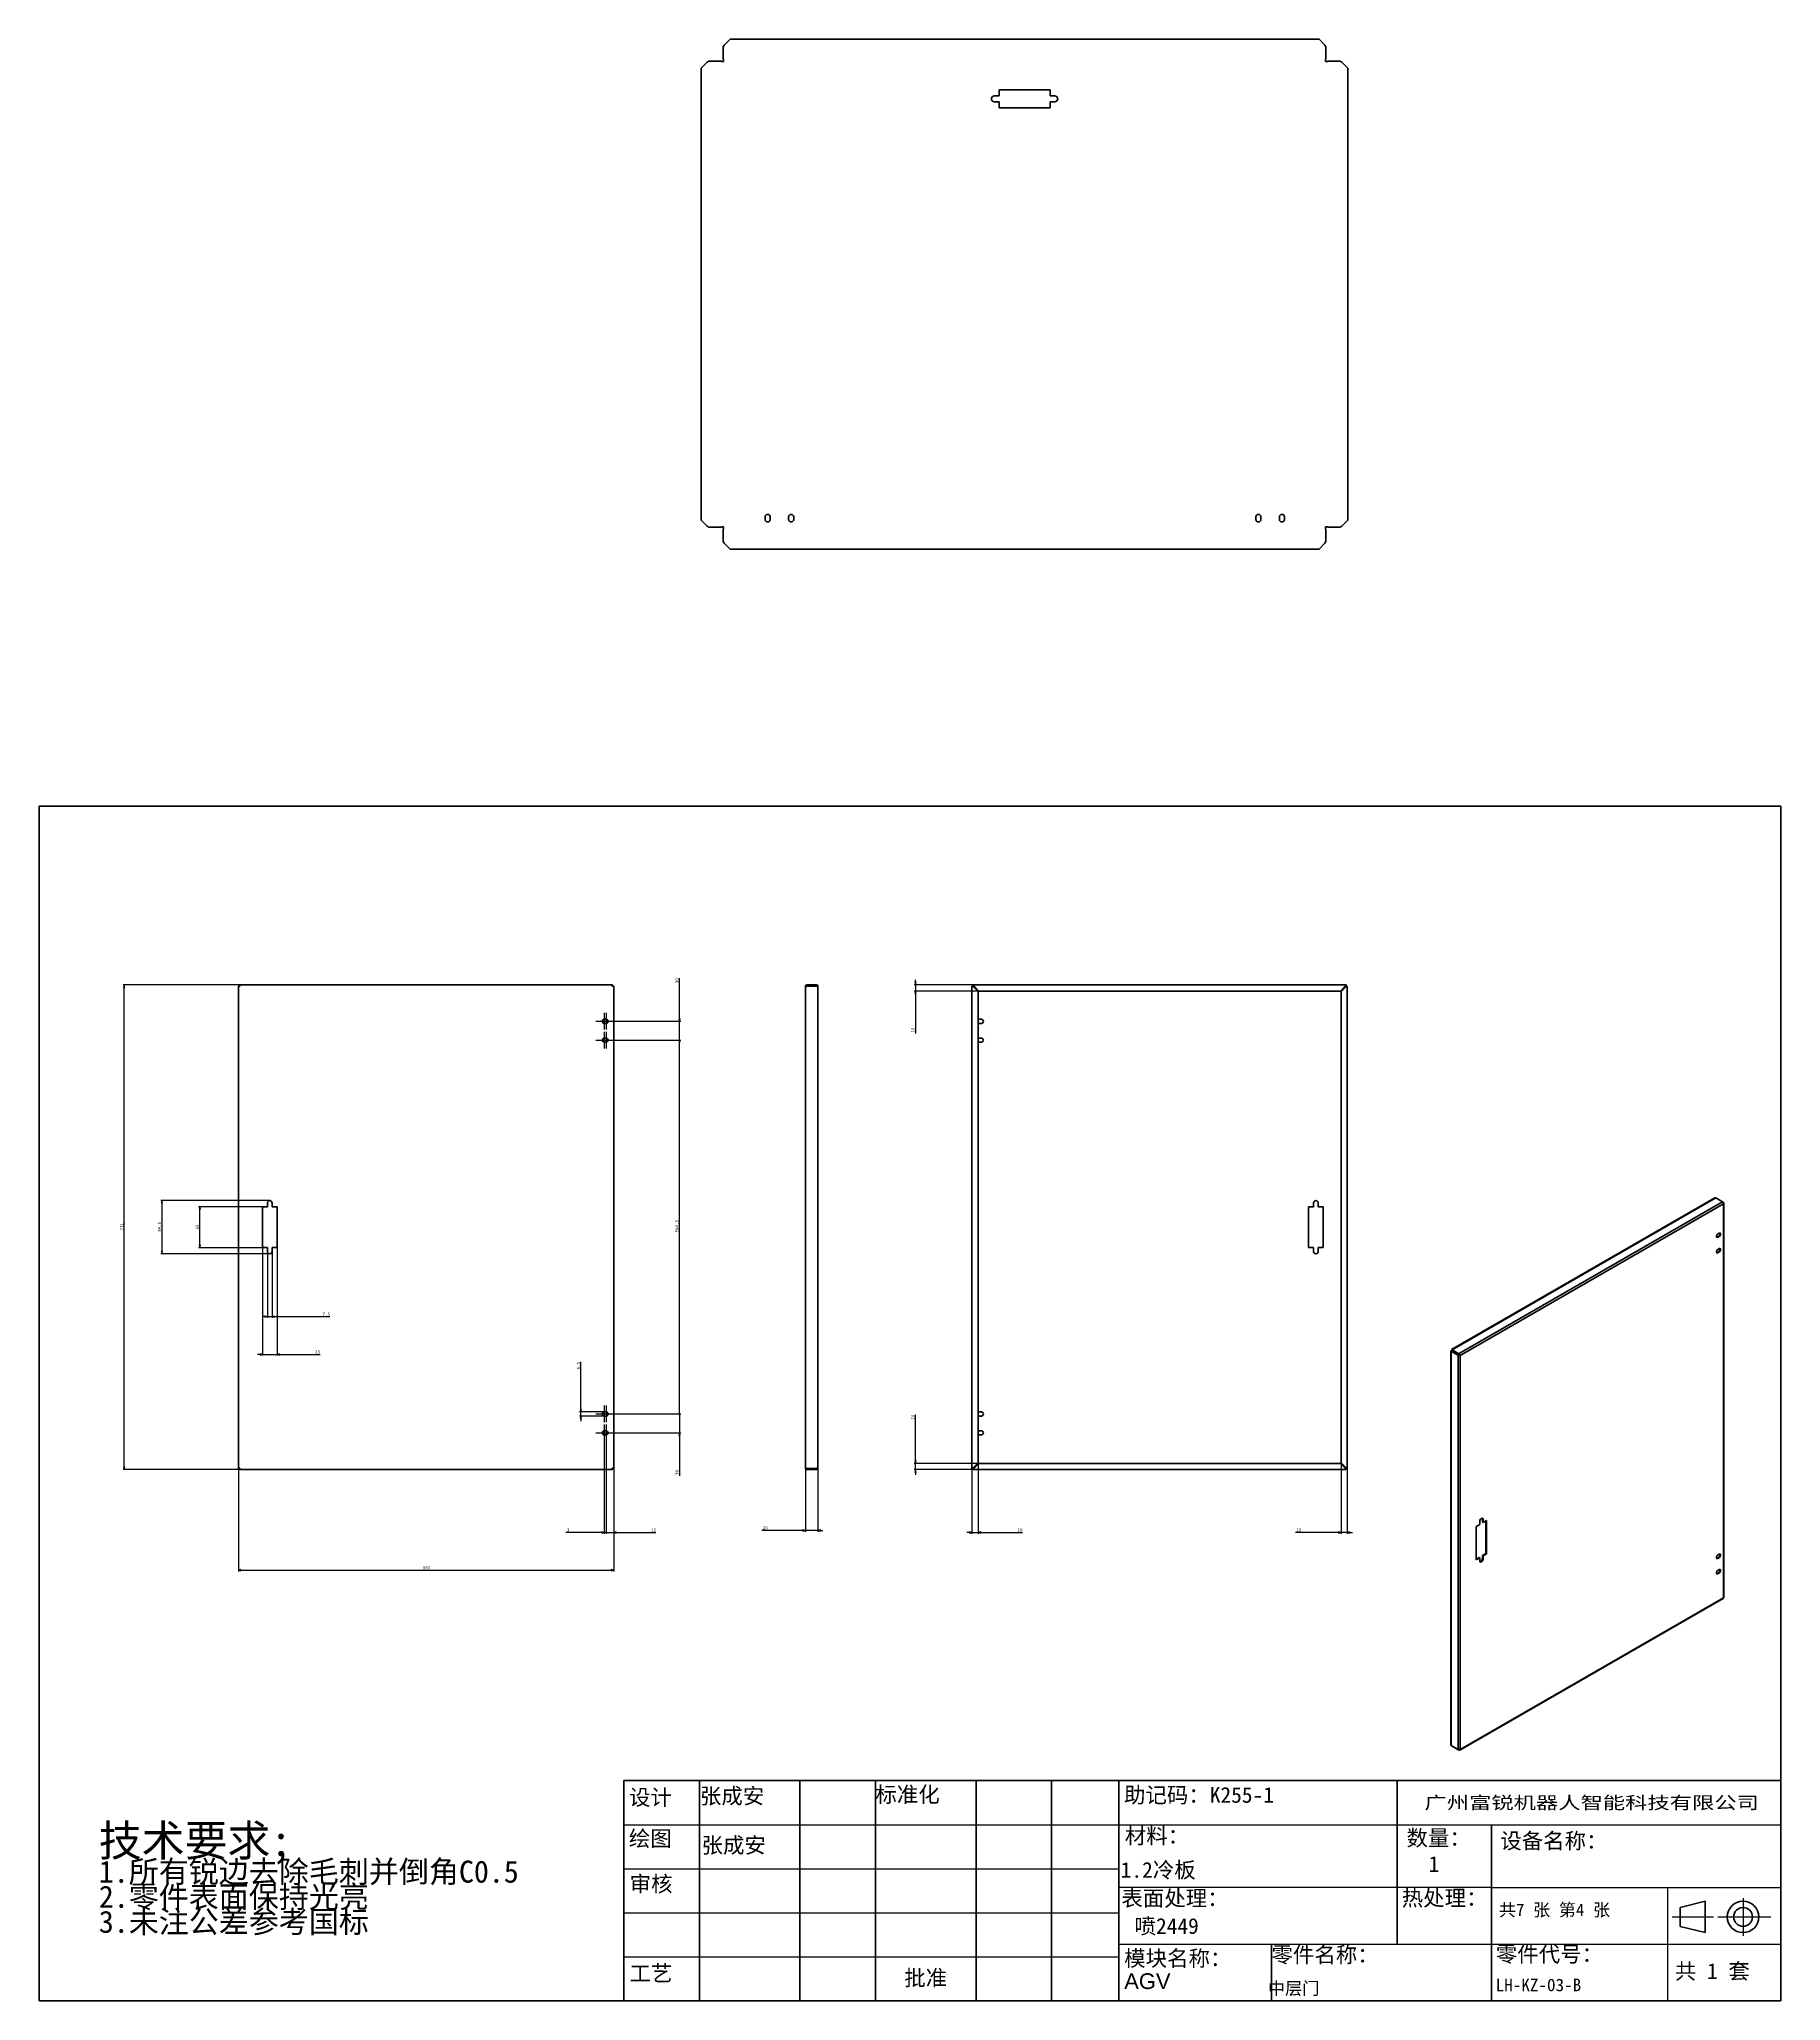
# Model space of a CAD drawing. Header units: millimetres. Extents: x 2989 to 98346, y -14444 to 9701.
# Drawn here: x 13420 to 16190, y 6378 to 9498 of the extents above; entities that cross this region are included whole.
import ezdxf
from ezdxf.enums import TextEntityAlignment as Align

# ---------------------------------------------------------------- set-up
doc = ezdxf.new("R2010")
doc.units = ezdxf.units.MM
doc.linetypes.add('CHAIN', pattern=[0.3543, 0.2362, -0.0295, 0.0591, -0.0295])
for name, color, linetype, lineweight, true_color in [('中心标记 (ISO)', 1, 'Continuous', 25, 0xff0000), ('中心线 (ISO)', 1, 'Continuous', 25, 0xff0000), ('尺寸 (ISO)', 5, 'Continuous', 25, 0x0000ff)]:
    doc.layers.add(name, color=color, linetype=linetype, lineweight=lineweight, true_color=true_color)
for name, color, linetype, lineweight in [('可见 (ISO)', 7, 'Continuous', 50), ('可见窄的 (ISO)', 7, 'Continuous', 35), ('图框 (ISO)', 7, 'Continuous', 70), ('标注线', 3, 'Continuous', 18), ('标题 (ISO)', 7, 'Continuous', 50), ('符号 (ISO)', 7, 'Continuous', 25)]:
    doc.layers.add(name, color=color, linetype=linetype, lineweight=lineweight)
doc.styles.add('DIM', font='txt.shx', dxfattribs={"width": 0.8, "bigfont": 'bigfont.shx'})
doc.styles.get("Standard").update_dxf_attribs({"font": 'arial.ttf'})
doc.styles.add('文本样式126', font='simfang.ttf', dxfattribs={"width": 1.3})
doc.styles.add('文本样式19', font='tahoma.ttf')
doc.styles.add('文本样式91', font='simfang.ttf')
doc.styles.add('注释文本 (ISO)', font='simfang.ttf')
doc.dimstyles.new('默认 (GB)', dxfattribs={"dimscale": 2, "dimtxt": 2.5, "dimasz": 2, "dimexe": 1, "dimexo": 0, "dimgap": 0.75, "dimtad": 1, "dimtoh": 1, "dimrnd": 1e-08, "dimdsep": 46, "dimtxsty": '注释文本 (ISO)', "dimblk": 'Filled-2', "dimcen": 0.09, "dimdle": 10, "dimclrd": 256, "dimclre": 256, "dimclrt": 256, "dimaunit": 1, "dimadec": 3, "dimazin": 2, "dimtfac": 0.52, "dimtmove": 0, "dimatfit": 3, "dimldrblk": 'Filled-1', "dimfxl": 0, "dimtolj": 1, "dimlwd": -1, "dimlwe": -1, "dimarcsym": 0})

msp = doc.modelspace()

# ---------------------------------------------------------------- texts
at = {"layer": '符号 (ISO)', "insert": (15630.0482, 6608.0578), "char_height": 25, "attachment_point": 1, "style": '注释文本 (ISO)'}
msp.add_mtext('{1}', dxfattribs=at)
at = {"layer": '符号 (ISO)', "insert": (15162.2563, 6509.4144), "char_height": 25, "width": 130, "attachment_point": 1, "style": '注释文本 (ISO)'}
msp.add_mtext('{喷2449}', dxfattribs=at)

# ---------------------------------------------------------------- blocks, each defined once
blk = doc.blocks.new('图框 A3-A4')
at = {"layer": '图框 (ISO)'}
for p, q in [((287, 200), (10, 200)), ((10, 200), (10, 10)), ((287, 10), (287, 200)), ((10, 10), (287, 10))]:
    blk.add_line(p, q, dxfattribs=at)
blk = doc.blocks.new('标题栏 GB1')
at = {"layer": '标题 (ISO)'}
for p, q in [((194.57, 65.23), (194.57, 72.23)), ((194.57, 72.23), (378.57, 72.23)), ((206.57, 65.23), (206.57, 72.23)), ((222.57, 65.23), (222.57, 72.23)), ((234.57, 65.23), (234.57, 72.23)), ((250.57, 65.23), (250.57, 72.23)), ((262.57, 65.23), (262.57, 72.23)), ((273.31, 65.23), (273.31, 72.23)), ((317.57, 65.23), (317.57, 72.23)), ((378.57, 72.23), (378.57, 65.23)), ((194.57, 37.23), (194.57, 65.23)), ((206.57, 37.23), (206.57, 65.23)), ((222.57, 44.23), (222.57, 65.23)), ((234.57, 37.23), (234.57, 65.23)), ((250.57, 37.23), (250.57, 65.23)), ((262.57, 37.23), (262.57, 65.23)), ((273.31, 65.23), (273.31, 37.23)), ((317.57, 55.23), (317.57, 65.23)), ((378.57, 65.23), (378.57, 37.23)), ((317.57, 55.23), (317.57, 46.23)), ((366.57, 53.06), (362.57, 52.06)), ((366.57, 48.06), (366.57, 53.06)), ((362.57, 52.06), (362.57, 49.06)), ((362.57, 49.06), (366.57, 48.06)), ((222.57, 44.23), (222.57, 37.23)), ((297.57, 46.23), (297.57, 37.23)), ((378.57, 37.23), (194.57, 37.23))]:
    blk.add_line(p, q, dxfattribs=at)
at = {"layer": '标题 (ISO)', "lineweight": 25}
for p, q in [((194.57, 65.23), (273.31, 65.23)), ((273.31, 65.23), (378.57, 65.23)), ((194.57, 58.23), (273.31, 58.23)), ((332.57, 55.23), (273.31, 55.23)), ((332.57, 55.23), (378.57, 55.23)), ((360.57, 55.23), (360.57, 46.23)), ((372.58, 53.56), (372.58, 47.56)), ((194.57, 51.23), (273.31, 51.23)), ((361.32, 50.56), (367.88, 50.56)), ((368.55, 50.56), (370.07, 50.56)), ((370.07, 50.56), (376.97, 50.56)), ((194.57, 44.23), (273.31, 44.23)), ((273.31, 46.23), (378.57, 46.23)), ((360.57, 46.23), (360.57, 37.23))]:
    blk.add_line(p, q, dxfattribs=at)
at = {"layer": '标题 (ISO)', "lineweight": 50}
blk.add_line((332.57, 65.23), (332.57, 37.23), dxfattribs=at)
at = {"layer": '标题 (ISO)'}
for radius in [2.5, 1.5]:
    blk.add_circle((372.57, 50.56), radius, dxfattribs=at)
at = {"layer": '标题 (ISO)', "style": '文本样式126', "width": 1.3}
blk.add_text('广州富锐机器人智能科技有限公司', height=2, dxfattribs=at).set_placement((348.5, 68.73), align=Align.MIDDLE_CENTER)
at = {"layer": '标题 (ISO)', "char_height": 2.5, "style": '注释文本 (ISO)'}
for s, insert, attachment_point in [('\\f仿宋|b0|i0;设计', (195.38, 70.83), 1), ('张成安', (206.66, 71.05), 1), ('\\f仿宋|b0|i0;标准化', (234.57, 71.28), 1), ('助记码：K255-1', (274.11, 71.21), 1), ('\\f仿宋|b0|i0;绘图', (195.35, 64.28), 1), ('张成安', (206.92, 63.22), 1), ('\\f仿宋|b0|i0;材料：', (274.24, 64.72), 1), ('\\f仿宋|b0|i0;数量：', (319.04, 64.37), 1), ('\\f仿宋|b0|i0;审核', (195.48, 57.07), 1), ('\\f仿宋|b0|i0;热处理：', (318.29, 54.82), 1), ('\\f仿宋|b0|i0;零件名称：', (297.57, 45.8), 1), ('\\f仿宋|b0|i0;零件代号：', (333.25, 45.9), 1), ('\\f仿宋|b0|i0;批准', (242.57, 40.73), 5)]:
    blk.add_mtext(s, dxfattribs=dict(at, insert=insert, attachment_point=attachment_point))
at = {"layer": '标题 (ISO)', "char_height": 2.5, "attachment_point": 1, "style": '注释文本 (ISO)'}
for s, insert, line_spacing_factor in [('设备名称：\\P', (333.96, 63.91), 0.856364), ('模块名称：\\P\\fArial|b0|i0;\\H2.5000;AGV', (274.14, 45.23), 0.872369)]:
    blk.add_mtext(s, dxfattribs=dict(at, insert=insert, line_spacing_factor=line_spacing_factor))
at = {"layer": '标题 (ISO)', "attachment_point": 1, "style": '注释文本 (ISO)'}
for s, insert, char_height, width in [('\\f仿宋|b0|i0;表面处理：', (273.7, 54.78), 2.5, 18.7135), ('\\f仿宋|b0|i0;\\H2.0000;共7 张 第4 张', (333.72, 52.69), 2, 27.2374), ('\\f仿宋|b0|i0;工艺', (195.45, 42.85), 2.5, 7.4854), ('  共 1 套', (358.32, 43.18), 2.5, 17.7919)]:
    blk.add_mtext(s, dxfattribs=dict(at, insert=insert, char_height=char_height, width=width))
at = {"layer": '标题 (ISO)'}
for tag, p, height, style in [('材料_001', (273.59, 56.78), 2.5, '注释文本 (ISO)'), ('描述_001', (333.22, 38.74), 2, '文本样式91'), ('零件代号_001', (297.34, 38.16), 2, '文本样式91')]:
    blk.add_attdef(tag, p, '', height=height, dxfattribs=dict(at, style=style))
at = {"layer": '标题 (ISO)', "style": '文本样式91'}
blk.add_attdef('热处理', text='', height=2, dxfattribs=at).set_placement((318.2, 50.63), align=Align.TOP_LEFT)
at = {"layer": '标题 (ISO)', "style": '文本样式19'}
for tag, p in [('工程核准人', (256.57, 40.73)), ('工程批准日期', (267.94, 40.73))]:
    blk.add_attdef(tag, text='', height=1, dxfattribs=at).set_placement(p, align=Align.MIDDLE_CENTER)
blk = doc.blocks.new('Filled-2')
at = {"color": 0}
for p, q in [((0, 0), (-1, 0.25)), ((-1, 0.25), (-1, -0.25)), ((-1, 0), (0, 0)), ((-1, -0.25), (0, 0))]:
    blk.add_line(p, q, dxfattribs=at)
at = {"color": 0, "flags": 128}
blk.add_lwpolyline([(-1, -0.25), (0, 0), (-1, 0.25), (-1, -0.25)], dxfattribs=at)
at = {"color": 0}
blk.add_solid([(-1, -0.25), (0, 0), (-1, 0.25), (-1, -0.25)], dxfattribs=at)
blk = doc.blocks.new('*D89')
at = {"layer": 'Defpoints', "color": 0, "transparency": 16777216}
for p in [(13736.8, 7225.1), (14333.8, 7225.1), (14333.8, 7062.7)]:
    blk.add_point(p, dxfattribs=at)
at = {"layer": '尺寸 (ISO)', "transparency": 16777216}
for p, q in [((13736.8, 7225.1), (13736.8, 7060.7)), ((14333.8, 7225.1), (14333.8, 7060.7)), ((13740.8, 7062.7), (14329.8, 7062.7))]:
    blk.add_line(p, q, dxfattribs=at)
at = {"layer": '尺寸 (ISO)', "transparency": 16777216, "xscale": 4, "yscale": 4, "zscale": 4, "rotation": 180}
blk.add_blockref('Filled-2', (13736.8, 7062.7), dxfattribs=at)
at = {"layer": '尺寸 (ISO)', "transparency": 16777216, "xscale": 4, "yscale": 4, "zscale": 4}
blk.add_blockref('Filled-2', (14333.8, 7062.7), dxfattribs=at)
at = {"layer": '尺寸 (ISO)', "transparency": 16777216, "insert": (14030.3, 7069.3), "char_height": 5, "attachment_point": 1, "style": '注释文本 (ISO)'}
blk.add_mtext('\\A1;597', dxfattribs=at)
blk = doc.blocks.new('Filled-1')
at = {"color": 0}
for p, q in [((0, 0), (-1, 0.125)), ((-1, 0.125), (-1, -0.125)), ((-1, 0), (0, 0)), ((-1, -0.125), (0, 0))]:
    blk.add_line(p, q, dxfattribs=at)
at = {"color": 0, "flags": 128}
blk.add_lwpolyline([(-1, -0.125), (0, 0), (-1, 0.125), (-1, -0.125)], dxfattribs=at)
at = {"color": 0}
blk.add_solid([(-1, -0.125), (0, 0), (-1, 0.125), (-1, -0.125)], dxfattribs=at)
blk = doc.blocks.new('*D90')
at = {"layer": 'Defpoints', "color": 0, "transparency": 16777216}
for p in [(13675.3, 7640.7), (13775.3, 7640.7), (13775.3, 7575.7)]:
    blk.add_point(p, dxfattribs=at)
at = {"layer": '尺寸 (ISO)', "transparency": 16777216}
for p, q in [((13775.3, 7640.7), (13673.3, 7640.7)), ((13675.3, 7579.7), (13675.3, 7636.7)), ((13775.3, 7575.7), (13673.3, 7575.7))]:
    blk.add_line(p, q, dxfattribs=at)
at = {"layer": '尺寸 (ISO)', "transparency": 16777216, "xscale": 4, "yscale": 4, "zscale": 4}
for p, rotation in [((13675.3, 7640.7), 90), ((13675.3, 7575.7), 270)]:
    blk.add_blockref('Filled-2', p, dxfattribs=dict(at, rotation=rotation))
at = {"layer": '尺寸 (ISO)', "transparency": 16777216, "insert": (13668.7, 7604.8), "char_height": 5, "attachment_point": 1, "rotation": 90, "style": '注释文本 (ISO)'}
blk.add_mtext('\\A1;65', dxfattribs=at)
blk = doc.blocks.new('*D91')
at = {"layer": 'Defpoints', "color": 0, "transparency": 16777216}
for p in [(13786.8, 7650.5), (13615.3, 7566), (13786.8, 7566)]:
    blk.add_point(p, dxfattribs=at)
at = {"layer": '尺寸 (ISO)', "transparency": 16777216}
for p, q in [((13786.8, 7650.5), (13613.3, 7650.5)), ((13615.3, 7646.5), (13615.3, 7570)), ((13786.8, 7566), (13613.3, 7566))]:
    blk.add_line(p, q, dxfattribs=at)
at = {"layer": '尺寸 (ISO)', "transparency": 16777216, "xscale": 4, "yscale": 4, "zscale": 4}
for p, rotation in [((13615.3, 7650.5), 90), ((13615.3, 7566), 270)]:
    blk.add_blockref('Filled-2', p, dxfattribs=dict(at, rotation=rotation))
at = {"layer": '尺寸 (ISO)', "transparency": 16777216, "insert": (13608.7, 7601.1), "char_height": 5, "attachment_point": 1, "rotation": 90, "style": '注释文本 (ISO)'}
blk.add_mtext('\\A1;84.5', dxfattribs=at)
blk = doc.blocks.new('*D92')
at = {"layer": 'Defpoints', "color": 0, "transparency": 16777216}
for p in [(13783, 7569.7), (13790.5, 7569.7), (13790.5, 7466)]:
    blk.add_point(p, dxfattribs=at)
at = {"layer": '尺寸 (ISO)', "transparency": 16777216}
for p, q in [((13783, 7569.7), (13783, 7464)), ((13790.5, 7569.7), (13790.5, 7464)), ((13779, 7466), (13775, 7466)), ((13783, 7466), (13790.5, 7466)), ((13794.5, 7466), (13882.1, 7466))]:
    blk.add_line(p, q, dxfattribs=at)
at = {"layer": '尺寸 (ISO)', "transparency": 16777216, "xscale": 4, "yscale": 4, "zscale": 4}
blk.add_blockref('Filled-2', (13783, 7466), dxfattribs=at)
at = {"layer": '尺寸 (ISO)', "transparency": 16777216, "xscale": 4, "yscale": 4, "zscale": 4, "rotation": 180}
blk.add_blockref('Filled-2', (13790.5, 7466), dxfattribs=at)
at = {"layer": '尺寸 (ISO)', "transparency": 16777216, "insert": (13870.6, 7472.6), "char_height": 5, "attachment_point": 1, "style": '注释文本 (ISO)'}
blk.add_mtext('\\A1;7.5', dxfattribs=at)
blk = doc.blocks.new('*D93')
at = {"layer": 'Defpoints', "color": 0, "transparency": 16777216}
for p in [(13775.3, 7575.7), (13798.3, 7575.7), (13798.3, 7406)]:
    blk.add_point(p, dxfattribs=at)
at = {"layer": '尺寸 (ISO)', "transparency": 16777216}
for p, q in [((13775.3, 7575.7), (13775.3, 7404)), ((13798.3, 7575.7), (13798.3, 7404)), ((13771.3, 7406), (13767.3, 7406)), ((13775.3, 7406), (13798.3, 7406)), ((13802.3, 7406), (13866.7, 7406))]:
    blk.add_line(p, q, dxfattribs=at)
at = {"layer": '尺寸 (ISO)', "transparency": 16777216, "xscale": 4, "yscale": 4, "zscale": 4}
blk.add_blockref('Filled-2', (13775.3, 7406), dxfattribs=at)
at = {"layer": '尺寸 (ISO)', "transparency": 16777216, "xscale": 4, "yscale": 4, "zscale": 4, "rotation": 180}
blk.add_blockref('Filled-2', (13798.3, 7406), dxfattribs=at)
at = {"layer": '尺寸 (ISO)', "transparency": 16777216, "insert": (13858.8, 7412.5), "char_height": 5, "attachment_point": 1, "style": '注释文本 (ISO)'}
blk.add_mtext('\\A1;23', dxfattribs=at)
blk = doc.blocks.new('*D94')
at = {"layer": 'Defpoints', "color": 0, "transparency": 16777216}
for p in [(13555.3, 7993.7), (13739.2, 7993.7), (13739.2, 7222.7)]:
    blk.add_point(p, dxfattribs=at)
at = {"layer": '尺寸 (ISO)', "transparency": 16777216}
for p, q in [((13739.2, 7993.7), (13553.3, 7993.7)), ((13555.3, 7226.7), (13555.3, 7989.7)), ((13739.2, 7222.7), (13553.3, 7222.7))]:
    blk.add_line(p, q, dxfattribs=at)
at = {"layer": '尺寸 (ISO)', "transparency": 16777216, "xscale": 4, "yscale": 4, "zscale": 4}
for p, rotation in [((13555.3, 7993.7), 90), ((13555.3, 7222.7), 270)]:
    blk.add_blockref('Filled-2', p, dxfattribs=dict(at, rotation=rotation))
at = {"layer": '尺寸 (ISO)', "transparency": 16777216, "insert": (13548.7, 7603.2), "char_height": 5, "attachment_point": 1, "rotation": 90, "style": '注释文本 (ISO)'}
blk.add_mtext('\\A1;771', dxfattribs=at)
blk = doc.blocks.new('_DotSmall')
at = {"color": 0, "linetype": 'ByBlock', "const_width": 0.5}
blk.add_lwpolyline([(-0.0625, 0, 1), (0.0625, 0, 1)], format="xyb", close=True, dxfattribs=at)
blk = doc.blocks.new('*D95')
at = {"layer": 'Defpoints', "color": 0, "transparency": 16777216}
for p in [(14335, 7311.2), (14438.4, 7311.2), (14335, 7281.2)]:
    blk.add_point(p, dxfattribs=at)
at = {"layer": '尺寸 (ISO)', "transparency": 16777216}
for p, q in [((14335, 7311.2), (14440.4, 7311.2)), ((14438.4, 7311.2), (14438.4, 7319.2)), ((14438.4, 7311.2), (14438.4, 7281.2)), ((14335, 7281.2), (14440.4, 7281.2)), ((14438.4, 7277.2), (14438.4, 7212.7))]:
    blk.add_line(p, q, dxfattribs=at)
at = {"layer": '尺寸 (ISO)', "transparency": 16777216, "xscale": 4, "yscale": 4, "zscale": 4}
for name, p, rotation in [('_DotSmall', (14438.4, 7311.2), 270), ('Filled-2', (14438.4, 7281.2), 90)]:
    blk.add_blockref(name, p, dxfattribs=dict(at, rotation=rotation))
at = {"layer": '尺寸 (ISO)', "transparency": 16777216, "insert": (14431.8, 7214.2), "char_height": 5, "attachment_point": 1, "rotation": 90, "style": '注释文本 (ISO)'}
blk.add_mtext('\\A1;30', dxfattribs=at)
blk = doc.blocks.new('*D96')
at = {"layer": 'Defpoints', "color": 0, "transparency": 16777216}
for p in [(14335, 7935.7), (14438.4, 7935.7), (14335, 7905.7)]:
    blk.add_point(p, dxfattribs=at)
at = {"layer": '尺寸 (ISO)', "transparency": 16777216}
for p, q in [((14438.4, 7939.7), (14438.4, 8004.3)), ((14335, 7935.7), (14440.4, 7935.7)), ((14438.4, 7905.7), (14438.4, 7935.7)), ((14335, 7905.7), (14440.4, 7905.7)), ((14438.4, 7905.7), (14438.4, 7901.7))]:
    blk.add_line(p, q, dxfattribs=at)
at = {"layer": '尺寸 (ISO)', "transparency": 16777216, "xscale": 4, "yscale": 4, "zscale": 4}
for name, p, rotation in [('Filled-2', (14438.4, 7935.7), 270), ('_DotSmall', (14438.4, 7905.7), 90)]:
    blk.add_blockref(name, p, dxfattribs=dict(at, rotation=rotation))
at = {"layer": '尺寸 (ISO)', "transparency": 16777216, "insert": (14431.8, 7996.3), "char_height": 5, "attachment_point": 1, "rotation": 90, "style": '注释文本 (ISO)'}
blk.add_mtext('\\A1;30', dxfattribs=at)
blk = doc.blocks.new('*D97')
at = {"layer": 'Defpoints', "color": 0, "transparency": 16777216}
for p in [(14335, 7905.7), (14438.4, 7905.7), (14335, 7311.2)]:
    blk.add_point(p, dxfattribs=at)
at = {"layer": '尺寸 (ISO)', "transparency": 16777216}
for p, q in [((14335, 7905.7), (14440.4, 7905.7)), ((14438.4, 7311.2), (14438.4, 7905.7)), ((14335, 7311.2), (14440.4, 7311.2))]:
    blk.add_line(p, q, dxfattribs=at)
at = {"layer": '尺寸 (ISO)', "transparency": 16777216, "xscale": 4, "yscale": 4, "zscale": 4}
for p, rotation in [((14438.4, 7905.7), 90), ((14438.4, 7311.2), 270)]:
    blk.add_blockref('_DotSmall', p, dxfattribs=dict(at, rotation=rotation))
at = {"layer": '尺寸 (ISO)', "transparency": 16777216, "insert": (14431.8, 7600), "char_height": 5, "attachment_point": 1, "rotation": 90, "style": '注释文本 (ISO)'}
blk.add_mtext('\\A1;594.5', dxfattribs=at)
blk = doc.blocks.new('*D98')
at = {"layer": 'Defpoints', "color": 0, "transparency": 16777216}
for p in [(14318.8, 7278), (14321.8, 7278), (14321.8, 7122.7)]:
    blk.add_point(p, dxfattribs=at)
at = {"layer": '尺寸 (ISO)', "transparency": 16777216}
for p, q in [((14318.8, 7278), (14318.8, 7120.7)), ((14321.8, 7278), (14321.8, 7120.7)), ((14314.8, 7122.7), (14257.9, 7122.7)), ((14321.8, 7122.7), (14318.8, 7122.7)), ((14321.8, 7122.7), (14329.8, 7122.7))]:
    blk.add_line(p, q, dxfattribs=at)
at = {"layer": '尺寸 (ISO)', "transparency": 16777216, "xscale": 4, "yscale": 4, "zscale": 4}
blk.add_blockref('Filled-2', (14318.8, 7122.7), dxfattribs=at)
at = {"layer": '尺寸 (ISO)', "transparency": 16777216, "xscale": 4, "yscale": 4, "zscale": 4, "rotation": 180}
blk.add_blockref('_DotSmall', (14321.8, 7122.7), dxfattribs=at)
at = {"layer": '尺寸 (ISO)', "transparency": 16777216, "insert": (14259.4, 7129.3), "char_height": 5, "attachment_point": 1, "style": '注释文本 (ISO)'}
blk.add_mtext('\\A1;3', dxfattribs=at)
blk = doc.blocks.new('*D99')
at = {"layer": 'Defpoints', "color": 0, "transparency": 16777216}
for p in [(14321.8, 7278), (14333.8, 7225.1), (14333.8, 7122.7)]:
    blk.add_point(p, dxfattribs=at)
at = {"layer": '尺寸 (ISO)', "transparency": 16777216}
for p, q in [((14321.8, 7278), (14321.8, 7120.7)), ((14333.8, 7225.1), (14333.8, 7120.7)), ((14321.8, 7122.7), (14317.8, 7122.7)), ((14321.8, 7122.7), (14333.8, 7122.7)), ((14337.8, 7122.7), (14400.9, 7122.7))]:
    blk.add_line(p, q, dxfattribs=at)
at = {"layer": '尺寸 (ISO)', "transparency": 16777216, "xscale": 4, "yscale": 4, "zscale": 4}
blk.add_blockref('_DotSmall', (14321.8, 7122.7), dxfattribs=at)
at = {"layer": '尺寸 (ISO)', "transparency": 16777216, "xscale": 4, "yscale": 4, "zscale": 4, "rotation": 180}
blk.add_blockref('Filled-2', (14333.8, 7122.7), dxfattribs=at)
at = {"layer": '尺寸 (ISO)', "transparency": 16777216, "insert": (14393.3, 7129.2), "char_height": 5, "attachment_point": 1, "style": '注释文本 (ISO)'}
blk.add_mtext('\\A1;12', dxfattribs=at)
blk = doc.blocks.new('*D100')
at = {"layer": 'Defpoints', "color": 0, "transparency": 16777216}
for p in [(14281.6, 7308), (14318.8, 7314.5), (14318.8, 7308)]:
    blk.add_point(p, dxfattribs=at)
at = {"layer": '尺寸 (ISO)', "transparency": 16777216}
for p, q in [((14281.6, 7318.5), (14281.6, 7394)), ((14318.8, 7314.5), (14279.6, 7314.5)), ((14318.8, 7308), (14279.6, 7308)), ((14281.6, 7308), (14281.6, 7314.5)), ((14281.6, 7304), (14281.6, 7300))]:
    blk.add_line(p, q, dxfattribs=at)
at = {"layer": '尺寸 (ISO)', "transparency": 16777216, "xscale": 4, "yscale": 4, "zscale": 4}
for p, rotation in [((14281.6, 7314.5), 270), ((14281.6, 7308), 90)]:
    blk.add_blockref('Filled-2', p, dxfattribs=dict(at, rotation=rotation))
at = {"layer": '尺寸 (ISO)', "transparency": 16777216, "insert": (14275, 7382.3), "char_height": 5, "attachment_point": 1, "rotation": 90, "style": '注释文本 (ISO)'}
blk.add_mtext('\\A1;6.5', dxfattribs=at)
blk = doc.blocks.new('*D101')
at = {"layer": 'Defpoints', "color": 0, "transparency": 16777216}
for p in [(14638.6, 7226), (14658.6, 7225.1), (14638.6, 7126)]:
    blk.add_point(p, dxfattribs=at)
at = {"layer": '尺寸 (ISO)', "transparency": 16777216}
for p, q in [((14638.6, 7226), (14638.6, 7124)), ((14658.6, 7225.1), (14658.6, 7124)), ((14634.6, 7126), (14569.4, 7126)), ((14658.6, 7126), (14638.6, 7126)), ((14662.6, 7126), (14666.6, 7126))]:
    blk.add_line(p, q, dxfattribs=at)
at = {"layer": '尺寸 (ISO)', "transparency": 16777216, "xscale": 4, "yscale": 4, "zscale": 4}
blk.add_blockref('Filled-2', (14638.6, 7126), dxfattribs=at)
at = {"layer": '尺寸 (ISO)', "transparency": 16777216, "xscale": 4, "yscale": 4, "zscale": 4, "rotation": 180}
blk.add_blockref('Filled-2', (14658.6, 7126), dxfattribs=at)
at = {"layer": '尺寸 (ISO)', "transparency": 16777216, "insert": (14570.9, 7132.5), "char_height": 5, "attachment_point": 1, "style": '注释文本 (ISO)'}
blk.add_mtext('\\A1;20', dxfattribs=at)
blk = doc.blocks.new('*D102')
at = {"layer": 'Defpoints', "color": 0, "transparency": 16777216}
for p in [(14903.6, 7224.8), (14913.6, 7233.6), (14913.6, 7122.7)]:
    blk.add_point(p, dxfattribs=at)
at = {"layer": '尺寸 (ISO)', "transparency": 16777216}
for p, q in [((14903.6, 7224.8), (14903.6, 7120.7)), ((14913.6, 7233.6), (14913.6, 7120.7)), ((14899.6, 7122.7), (14895.6, 7122.7)), ((14903.6, 7122.7), (14913.6, 7122.7)), ((14917.6, 7122.7), (14983.8, 7122.7))]:
    blk.add_line(p, q, dxfattribs=at)
at = {"layer": '尺寸 (ISO)', "transparency": 16777216, "xscale": 4, "yscale": 4, "zscale": 4}
blk.add_blockref('Filled-2', (14903.6, 7122.7), dxfattribs=at)
at = {"layer": '尺寸 (ISO)', "transparency": 16777216, "xscale": 4, "yscale": 4, "zscale": 4, "rotation": 180}
blk.add_blockref('Filled-2', (14913.6, 7122.7), dxfattribs=at)
at = {"layer": '尺寸 (ISO)', "transparency": 16777216, "insert": (14976.2, 7129.3), "char_height": 5, "attachment_point": 1, "style": '注释文本 (ISO)'}
blk.add_mtext('\\A1;10', dxfattribs=at)
blk = doc.blocks.new('*D103')
at = {"layer": 'Defpoints', "color": 0, "transparency": 16777216}
for p in [(15490.6, 7233.6), (15500.6, 7224.8), (15500.6, 7122.7)]:
    blk.add_point(p, dxfattribs=at)
at = {"layer": '尺寸 (ISO)', "transparency": 16777216}
for p, q in [((15490.6, 7233.6), (15490.6, 7120.7)), ((15500.6, 7224.8), (15500.6, 7120.7)), ((15486.6, 7122.7), (15418.2, 7122.7)), ((15500.6, 7122.7), (15490.6, 7122.7)), ((15504.6, 7122.7), (15508.6, 7122.7))]:
    blk.add_line(p, q, dxfattribs=at)
at = {"layer": '尺寸 (ISO)', "transparency": 16777216, "xscale": 4, "yscale": 4, "zscale": 4}
blk.add_blockref('Filled-2', (15490.6, 7122.7), dxfattribs=at)
at = {"layer": '尺寸 (ISO)', "transparency": 16777216, "xscale": 4, "yscale": 4, "zscale": 4, "rotation": 180}
blk.add_blockref('Filled-2', (15500.6, 7122.7), dxfattribs=at)
at = {"layer": '尺寸 (ISO)', "transparency": 16777216, "insert": (15419.7, 7129.3), "char_height": 5, "attachment_point": 1, "style": '注释文本 (ISO)'}
blk.add_mtext('\\A1;10', dxfattribs=at)
blk = doc.blocks.new('*D104')
at = {"layer": 'Defpoints', "color": 0, "transparency": 16777216}
for p in [(14813.6, 7222.7), (14905.7, 7222.7), (14914.5, 7232.7)]:
    blk.add_point(p, dxfattribs=at)
at = {"layer": '尺寸 (ISO)', "transparency": 16777216}
for p, q in [((14813.6, 7236.7), (14813.6, 7310)), ((14914.5, 7232.7), (14811.6, 7232.7)), ((14905.7, 7222.7), (14811.6, 7222.7)), ((14813.6, 7222.7), (14813.6, 7232.7)), ((14813.6, 7218.7), (14813.6, 7214.7))]:
    blk.add_line(p, q, dxfattribs=at)
at = {"layer": '尺寸 (ISO)', "transparency": 16777216, "xscale": 4, "yscale": 4, "zscale": 4}
for p, rotation in [((14813.6, 7232.7), 270), ((14813.6, 7222.7), 90)]:
    blk.add_blockref('Filled-2', p, dxfattribs=dict(at, rotation=rotation))
at = {"layer": '尺寸 (ISO)', "transparency": 16777216, "insert": (14807.1, 7302.4), "char_height": 5, "attachment_point": 1, "rotation": 90, "style": '注释文本 (ISO)'}
blk.add_mtext('\\A1;10', dxfattribs=at)
blk = doc.blocks.new('*D105')
at = {"layer": 'Defpoints', "color": 0, "transparency": 16777216}
for p in [(14905.7, 7993.7), (14813.6, 7983.7), (14914.5, 7983.7)]:
    blk.add_point(p, dxfattribs=at)
at = {"layer": '尺寸 (ISO)', "transparency": 16777216}
for p, q in [((14905.7, 7993.7), (14811.6, 7993.7)), ((14813.6, 7997.7), (14813.6, 8001.7)), ((14813.6, 7993.7), (14813.6, 7983.7)), ((14914.5, 7983.7), (14811.6, 7983.7)), ((14813.6, 7979.7), (14813.6, 7916.4))]:
    blk.add_line(p, q, dxfattribs=at)
at = {"layer": '尺寸 (ISO)', "transparency": 16777216, "xscale": 4, "yscale": 4, "zscale": 4}
for p, rotation in [((14813.6, 7993.7), 270), ((14813.6, 7983.7), 90)]:
    blk.add_blockref('Filled-2', p, dxfattribs=dict(at, rotation=rotation))
at = {"layer": '尺寸 (ISO)', "transparency": 16777216, "insert": (14807.1, 7917.9), "char_height": 5, "attachment_point": 1, "rotation": 90, "style": '注释文本 (ISO)'}
blk.add_mtext('\\A1;10', dxfattribs=at)
blk = doc.blocks.new('加工')
at = {"layer": '符号 (ISO)', "insert": (-36.68, 11.05), "char_height": 2.5, "width": 80.4946, "attachment_point": 1, "line_spacing_factor": 0.683636, "style": '注释文本 (ISO)'}
blk.add_mtext('{\\H2x;技术要求;\\P\\H0.7x;1.所有锐边去除毛刺并倒角C0.5\\H2.12498x; \\H0.47059x;\\P2.零件表面保持光亮\\H1.84035x; \\H0.54337x;\\P3.未注公差参考国标\\H1.80945x; }', dxfattribs=at)
blk = doc.blocks.new('*T27')
at = {"color": 0, "linetype": 'ByBlock', "lineweight": -2, "transparency": 16777216}
for p, q in [((0, 0), (127, 0)), ((0, 0), (0, -78)), ((63.5, 0), (63.5, -78)), ((127, 0), (127, -78)), ((0, -39), (127, -39)), ((0, -78), (127, -78))]:
    blk.add_line(p, q, dxfattribs=at)
at = {"color": 0, "transparency": 16777216, "char_height": 10, "width": 60.5, "attachment_point": 5}
for s, insert in [('{\\fSimSun|b0|i0|c134|p2;料 厚}', (31.75, -19.5)), ('{\\fSimSun|b0|i0|c134|p2;件 数}', (95.25, -19.5))]:
    blk.add_mtext(s, dxfattribs=dict(at, insert=insert))
blk = doc.blocks.new('圆心打标')
at = {"layer": '标注线'}
for p, q in [((-2.5, 0), (2.5, 0)), ((0, 2.5), (0, -2.5))]:
    blk.add_line(p, q, dxfattribs=at)
blk = doc.blocks.new('拆图参数')
blk.add_blockref('*T27', (-63.5, 78))
at = {"layer": '标注线'}
blk.add_blockref('圆心打标', (67219.7, -21339.8), dxfattribs=at)
at = {"style": 'DIM', "width": 0.8}
blk.add_attdef('6', text='', height=10, dxfattribs=at).set_placement((-37.1, 18.9), align=Align.MIDDLE_LEFT)
blk.add_attdef('1', text='', height=10, dxfattribs=at).set_placement((36.6, 19.3), align=Align.MIDDLE_CENTER)

# ---------------------------------------------------------------- dimensions: what is measured, and where the dimension line sits
at = {"layer": '尺寸 (ISO)'}
for base, p1, p2, angle, override, picture, middle in [((13555.2892, 7993.7387), (13739.1892, 7222.7387), (13739.1892, 7993.7387), 90, {"dimtoh": 0, "dimdec": 2, "dimtp": 0, "dimtm": 0, "dimtdec": 2, "dimtofl": 0, "dimatfit": 1}, '*D94', (13555.2892, 7608.0387)), ((14438.3826, 7935.7235), (14335.0392, 7905.7235), (14335.0392, 7935.7235), 90, {"dimtoh": 0, "dimdec": 2, "dimblk1": 'DotSmall', "dimblk2": 'Filled-2', "dimsah": 1, "dimdle": 0, "dimtp": 0, "dimtm": 0, "dimtdec": 2, "dimtofl": 1, "dimatfit": 1}, '*D96', (14438.3826, 7999.5092)), ((14813.6175, 7983.7387), (14905.666, 7993.7387), (14914.466, 7983.7387), 270, {"dimtoh": 0, "dimdec": 2, "dimtp": 0, "dimtm": 0, "dimtdec": 2, "dimtofl": 1, "dimatfit": 1}, '*D105', (14813.6175, 7920.953)), ((14438.3826, 7905.7235), (14335.0392, 7311.2387), (14335.0392, 7905.7235), 90, {"dimtoh": 0, "dimdec": 1, "dimblk1": 'DotSmall', "dimblk2": 'DotSmall', "dimsah": 1, "dimdle": 0, "dimtp": 0, "dimtm": 0, "dimtdec": 2, "dimtofl": 0, "dimatfit": 1}, '*D97', (14438.3826, 7608.6811)), ((13615.2892, 7565.9887), (13786.7892, 7650.4887), (13786.7892, 7565.9887), 90, {"dimtoh": 0, "dimdec": 2, "dimtp": 0, "dimtm": 0, "dimtdec": 2, "dimtofl": 0, "dimatfit": 1}, '*D91', (13615.2892, 7608.0387)), ((13675.2892, 7640.7387), (13775.2892, 7575.7387), (13775.2892, 7640.7387), 90, {"dimtoh": 0, "dimdec": 2, "dimtp": 0, "dimtm": 0, "dimtdec": 2, "dimtofl": 0, "dimatfit": 1}, '*D90', (13675.2892, 7608.0387)), ((14281.6072, 7307.9887), (14318.7892, 7314.4887), (14318.7892, 7307.9887), 270, {"dimtoh": 0, "dimdec": 2, "dimtp": 0, "dimtm": 0, "dimtdec": 2, "dimtofl": 1, "dimatfit": 1}, '*D100', (14281.6072, 7387.4173)), ((14438.3826, 7311.2387), (14335.0392, 7281.2387), (14335.0392, 7311.2387), 90, {"dimtoh": 0, "dimdec": 2, "dimblk1": 'Filled-2', "dimblk2": 'DotSmall', "dimsah": 1, "dimdle": 0, "dimtp": 0, "dimtm": 0, "dimtdec": 2, "dimtofl": 1, "dimatfit": 1}, '*D95', (14438.3826, 7217.453)), ((14813.6175, 7222.7387), (14914.466, 7232.7387), (14905.666, 7222.7387), 270, {"dimtoh": 0, "dimdec": 2, "dimtp": 0, "dimtm": 0, "dimtdec": 2, "dimtofl": 1, "dimatfit": 1}, '*D104', (14813.6175, 7305.4799)), ((14321.7892, 7122.7387), (14318.7892, 7277.9887), (14321.7892, 7277.9887), 180, {"dimtoh": 0, "dimdec": 2, "dimblk1": 'Filled-2', "dimblk2": 'DotSmall', "dimsah": 1, "dimdle": 0, "dimtp": 0, "dimtm": 0, "dimtdec": 2, "dimtofl": 1, "dimatfit": 1}, '*D98', (14260.7414, 7122.7387)), ((14333.7892, 7122.7387), (14321.7892, 7277.9887), (14333.7892, 7225.1387), 180, {"dimtoh": 0, "dimdec": 2, "dimblk1": 'DotSmall', "dimblk2": 'Filled-2', "dimsah": 1, "dimdle": 0, "dimtp": 0, "dimtm": 0, "dimtdec": 2, "dimtofl": 1, "dimatfit": 1}, '*D99', (14396.3606, 7122.7387)), ((14638.6441, 7125.9872), (14658.6441, 7225.1387), (14638.6441, 7225.9872), 180, {"dimtoh": 0, "dimdec": 2, "dimtp": 0, "dimtm": 0, "dimtdec": 2, "dimtofl": 1, "dimatfit": 1}, '*D101', (14574.1739, 7125.9872))]:
    dim = msp.add_linear_dim(base=base, p1=p1, p2=p2, angle=angle, dimstyle='默认 (GB)', override=override, dxfattribs=at)
    dim.commit()
    dim.dimension.update_dxf_attribs({"geometry": picture, "text_midpoint": middle, "dimtype": 160})
for base, p1, p2, override, picture, middle in [((13798.2892, 7405.9887), (13775.2892, 7575.7387), (13798.2892, 7575.7387), {"dimtoh": 0, "dimdec": 2, "dimtp": 0, "dimtm": 0, "dimtdec": 2, "dimtofl": 1, "dimatfit": 1}, '*D93', (13862.0035, 7405.9887)), ((13790.5392, 7465.9887), (13783.0392, 7569.7387), (13790.5392, 7569.7387), {"dimtoh": 0, "dimdec": 2, "dimtp": 0, "dimtm": 0, "dimtdec": 2, "dimtofl": 1, "dimatfit": 1}, '*D92', (13875.6014, 7465.9887)), ((14333.7892, 7062.7387), (13736.7892, 7225.1387), (14333.7892, 7225.1387), {"dimtoh": 0, "dimdec": 2, "dimtp": 0, "dimtm": 0, "dimtdec": 2, "dimtofl": 0, "dimatfit": 1}, '*D89', (14035.3892, 7062.7387)), ((14913.6175, 7122.7387), (14903.6175, 7224.7872), (14913.6175, 7233.5872), {"dimtoh": 0, "dimdec": 2, "dimtp": 0, "dimtm": 0, "dimtdec": 2, "dimtofl": 1, "dimatfit": 1}, '*D102', (14979.2215, 7122.7387)), ((15500.6175, 7122.7387), (15490.6175, 7233.5872), (15500.6175, 7224.7872), {"dimtoh": 0, "dimdec": 2, "dimtp": 0, "dimtm": 0, "dimtdec": 2, "dimtofl": 1, "dimatfit": 1}, '*D103', (15422.7312, 7122.7387))]:
    dim = msp.add_linear_dim(base=base, p1=p1, p2=p2, dimstyle='默认 (GB)', override=override, dxfattribs=at)
    dim.commit()
    dim.dimension.update_dxf_attribs({"geometry": picture, "text_midpoint": middle, "dimtype": 160})

# ---------------------------------------------------------------- linework, layer by layer
at = {"layer": '中心标记 (ISO)', "linetype": 'CHAIN', "ltscale": 2.9446}
for p, q in [((14318.7892, 7948.9735), (14318.7892, 7922.4735)), ((14321.7892, 7948.9735), (14321.7892, 7922.4735)), ((14318.7892, 7918.9735), (14318.7892, 7892.4735)), ((14321.7892, 7918.9735), (14321.7892, 7892.4735)), ((14318.7892, 7324.4887), (14318.7892, 7297.9887)), ((14321.7892, 7324.4887), (14321.7892, 7297.9887)), ((14318.7892, 7294.4887), (14318.7892, 7267.9887)), ((14321.7892, 7294.4887), (14321.7892, 7267.9887))]:
    msp.add_line(p, q, dxfattribs=at)
at = {"layer": '中心线 (ISO)', "linetype": 'CHAIN', "ltscale": 3.277962}
for p, q in [((14305.5392, 7935.7235), (14335.0392, 7935.7235)), ((14305.5392, 7905.7235), (14335.0392, 7905.7235)), ((14305.5392, 7311.2387), (14335.0392, 7311.2387)), ((14305.5392, 7281.2387), (14335.0392, 7281.2387))]:
    msp.add_line(p, q, dxfattribs=at)
at = {"layer": '可见 (ISO)'}
for p, q in [((14507.9637, 9465.6087), (14507.9637, 9484.6087)), ((14509.4637, 9488.0016), (14518.9637, 9497.5016)), ((14518.9637, 9497.5016), (15455.5924, 9497.5016)), ((15455.5924, 9497.5016), (15465.0924, 9488.0016)), ((15466.5924, 9484.6087), (15466.5924, 9465.6087)), ((14473.1172, 9451.6551), (14482.6172, 9461.1551)), ((14486.0101, 9462.6551), (14505.0101, 9462.6551)), ((14505.0101, 9462.6551), (14505.0101, 9462.2158)), ((14505.0101, 9462.2158), (14508.4031, 9462.2158)), ((14508.4031, 9465.6087), (14507.9637, 9465.6087)), ((14508.4031, 9462.2158), (14508.4031, 9465.6087)), ((15466.1531, 9465.6087), (15466.1531, 9462.2158)), ((15466.5924, 9465.6087), (15466.1531, 9465.6087)), ((15466.1531, 9462.2158), (15469.546, 9462.2158)), ((15469.546, 9462.6551), (15488.546, 9462.6551)), ((15469.546, 9462.2158), (15469.546, 9462.6551)), ((15491.9389, 9461.1551), (15501.4389, 9451.6551)), ((14473.1172, 8732.5264), (14473.1172, 9451.6551)), ((15501.4389, 9451.6551), (15501.4389, 8732.5264)), ((14939.1531, 9407.4033), (14946.6531, 9407.4033)), ((14946.6531, 9398.0283), (14939.1531, 9398.0283)), ((14946.6531, 9417.0908), (15027.9031, 9417.0908)), ((14946.6531, 9407.4033), (14946.6531, 9417.0908)), ((14946.6531, 9388.3408), (14946.6531, 9398.0283)), ((15027.9031, 9417.0908), (15027.9031, 9407.4033)), ((15027.9031, 9407.4033), (15035.4031, 9407.4033)), ((15027.9031, 9398.0283), (15027.9031, 9388.3408)), ((15035.4031, 9398.0283), (15027.9031, 9398.0283)), ((15027.9031, 9388.3408), (14946.6531, 9388.3408)), ((14574.4656, 8733.9658), (14574.4656, 8737.7158)), ((14582.5906, 8737.7158), (14582.5906, 8733.9658)), ((14611.9656, 8733.9658), (14611.9656, 8737.7158)), ((14620.0906, 8737.7158), (14620.0906, 8733.9658)), ((15355.0716, 8733.9658), (15355.0716, 8737.7158)), ((15363.1966, 8737.7158), (15363.1966, 8733.9658)), ((15392.5716, 8733.9658), (15392.5716, 8737.7158)), ((15400.6966, 8737.7158), (15400.6966, 8733.9658)), ((14482.6172, 8723.0264), (14473.1172, 8732.5264)), ((14505.0101, 8721.5264), (14486.0101, 8721.5264)), ((14505.0101, 8721.9658), (14505.0101, 8721.5264)), ((14508.4031, 8721.9658), (14505.0101, 8721.9658)), ((14507.9637, 8718.5729), (14508.4031, 8718.5729)), ((14507.9637, 8699.5729), (14507.9637, 8718.5729)), ((14508.4031, 8718.5729), (14508.4031, 8721.9658)), ((15466.1531, 8721.9658), (15466.1531, 8718.5729)), ((15469.546, 8721.9658), (15466.1531, 8721.9658)), ((15466.1531, 8718.5729), (15466.5924, 8718.5729)), ((15466.5924, 8718.5729), (15466.5924, 8699.5729)), ((15469.546, 8721.5264), (15469.546, 8721.9658)), ((15488.546, 8721.5264), (15469.546, 8721.5264)), ((15501.4389, 8732.5264), (15491.9389, 8723.0264)), ((14518.9637, 8686.6799), (14509.4637, 8696.1799)), ((15455.5924, 8686.6799), (14518.9637, 8686.6799)), ((15465.0924, 8696.1799), (15455.5924, 8686.6799)), ((13736.7892, 7991.6902), (13736.7892, 7991.3387)), ((13737.9892, 7991.6902), (13736.7892, 7991.6902)), ((13739.1892, 7991.3387), (13736.7892, 7991.3387)), ((13736.7892, 7225.1387), (13736.7892, 7991.3387)), ((13738.3406, 7991.3387), (13737.9892, 7991.6902)), ((13737.9892, 7991.3387), (13737.9892, 7991.6902)), ((13739.1892, 7993.7387), (13738.8377, 7993.7387)), ((13738.8377, 7992.5387), (13738.8377, 7993.7387)), ((13739.1892, 7992.1872), (13738.8377, 7992.5387)), ((13739.1892, 7992.5387), (13738.8377, 7992.5387)), ((13739.1892, 7993.7387), (13739.1892, 7991.3387)), ((13739.1892, 7993.7387), (14331.3892, 7993.7387)), ((14331.7406, 7993.7387), (14331.3892, 7993.7387)), ((14331.3892, 7991.3387), (14331.3892, 7993.7387)), ((14331.3892, 7992.1872), (14331.7406, 7992.5387)), ((14331.3892, 7992.5387), (14331.7406, 7992.5387)), ((14333.7892, 7991.3387), (14331.3892, 7991.3387)), ((14331.7406, 7992.5387), (14331.7406, 7993.7387)), ((14332.2377, 7991.3387), (14332.5892, 7991.6902)), ((14332.5892, 7991.6902), (14333.7892, 7991.6902)), ((14332.5892, 7991.3387), (14332.5892, 7991.6902)), ((14333.7892, 7991.3387), (14333.7892, 7991.6902)), ((14333.7892, 7991.3387), (14333.7892, 7225.1387)), ((14639.347, 7991.3387), (14638.6441, 7991.3387)), ((14638.6441, 7991.3387), (14638.6441, 7990.4902)), ((14638.6441, 7225.9872), (14638.6441, 7990.4902)), ((14656.2441, 7993.7387), (14641.0441, 7993.7387)), ((14656.2441, 7992.5387), (14641.0441, 7992.5387)), ((14641.0441, 7991.6902), (14656.2441, 7991.6902)), ((14656.2441, 7992.5387), (14656.2441, 7993.7387)), ((14656.2441, 7991.6902), (14656.2441, 7991.3387)), ((14658.6441, 7991.3387), (14656.2441, 7991.3387)), ((14658.6441, 7991.3387), (14658.6441, 7225.1387)), ((14903.6175, 7991.6902), (14904.8175, 7991.6902)), ((14903.6175, 7224.7872), (14903.6175, 7991.6902)), ((14904.8175, 7991.6902), (14906.0175, 7990.4902)), ((14906.0175, 7991.3387), (14905.1689, 7991.3387)), ((14905.666, 7992.5387), (14905.666, 7993.7387)), ((14905.666, 7993.7387), (15498.5689, 7993.7387)), ((14905.666, 7992.5387), (14906.866, 7991.3387)), ((14906.0175, 7991.3387), (14906.0175, 7992.1872)), ((14906.0175, 7990.4902), (14913.6175, 7982.8902)), ((14914.466, 7983.7387), (14906.866, 7991.3387)), ((15497.3689, 7991.3387), (15489.7689, 7983.7387)), ((15490.6175, 7982.8902), (15498.2175, 7990.4902)), ((15498.5689, 7992.5387), (15497.3689, 7991.3387)), ((15498.2175, 7991.3387), (15498.2175, 7992.1872)), ((15499.4175, 7991.6902), (15498.2175, 7990.4902)), ((15498.2175, 7991.3387), (15499.066, 7991.3387)), ((15498.5689, 7993.7387), (15498.5689, 7992.5387)), ((15499.4175, 7991.6902), (15500.6175, 7991.6902)), ((15500.6175, 7991.6902), (15500.6175, 7224.7872)), ((14913.6175, 7982.8902), (14913.6175, 7233.5872)), ((15489.7689, 7983.7387), (14914.466, 7983.7387)), ((15490.6175, 7233.5872), (15490.6175, 7982.8902)), ((14318.7892, 7938.9735), (14321.7892, 7938.9735)), ((14321.7892, 7932.4735), (14318.7892, 7932.4735)), ((14323.7892, 7938.2852), (14323.7892, 7933.1618)), ((14915.6175, 7938.9735), (14918.6175, 7938.9735)), ((14918.6175, 7932.4735), (14915.6175, 7932.4735)), ((14318.7892, 7908.9735), (14321.7892, 7908.9735)), ((14321.7892, 7902.4735), (14318.7892, 7902.4735)), ((14323.7892, 7908.2852), (14323.7892, 7903.1618)), ((14915.6175, 7908.9735), (14918.6175, 7908.9735)), ((14918.6175, 7902.4735), (14915.6175, 7902.4735)), ((13783.0392, 7640.7387), (13783.0392, 7646.7387)), ((13790.5392, 7646.7387), (13790.5392, 7640.7387)), ((15446.8675, 7640.7387), (15446.8675, 7646.7387)), ((15454.3675, 7646.7387), (15454.3675, 7640.7387)), ((16085.2753, 7654.7086), (15666.5243, 7413.5659)), ((16086.7203, 7654.7333), (16097.4683, 7648.544)), ((16097.4683, 7648.544), (16097.2198, 7648.4009)), ((16097.4683, 7648.2366), (16097.4683, 7648.544)), ((16098.9169, 7647.7034), (16097.4683, 7648.5375)), ((16098.2914, 7647.3432), (16098.9169, 7647.7034)), ((16098.4221, 7647.1311), (16098.9169, 7647.416)), ((16098.9169, 7647.416), (16098.9169, 7647.7034)), ((16099.6198, 7020.0341), (16099.6198, 7646.4387)), ((13775.2892, 7640.7387), (13783.0392, 7640.7387)), ((13775.2892, 7575.7387), (13775.2892, 7640.7387)), ((13790.5392, 7640.7387), (13798.2892, 7640.7387)), ((13798.2892, 7640.7387), (13798.2892, 7575.7387)), ((15439.1175, 7575.7387), (15439.1175, 7640.7387)), ((15439.1175, 7640.7387), (15446.8675, 7640.7387)), ((15454.3675, 7640.7387), (15462.1175, 7640.7387)), ((15462.1175, 7640.7387), (15462.1175, 7575.7387)), ((16089.1588, 7592.6944), (16091.2801, 7593.916)), ((16090.0073, 7597.5198), (16092.1286, 7598.7414)), ((16092.1286, 7593.4273), (16090.0073, 7592.2057)), ((13783.0392, 7575.7387), (13775.2892, 7575.7387)), ((13783.0392, 7569.7387), (13783.0392, 7575.7387)), ((13798.2892, 7575.7387), (13790.5392, 7575.7387)), ((13790.5392, 7575.7387), (13790.5392, 7569.7387)), ((15446.8675, 7575.7387), (15439.1175, 7575.7387)), ((15446.8675, 7569.7387), (15446.8675, 7575.7387)), ((15462.1175, 7575.7387), (15454.3675, 7575.7387)), ((15454.3675, 7575.7387), (15454.3675, 7569.7387)), ((16089.1588, 7568.168), (16091.2801, 7569.3895)), ((16090.0073, 7572.9934), (16092.1286, 7574.215)), ((16092.1286, 7568.9009), (16090.0073, 7567.6793)), ((15665.3231, 7411.4868), (15665.3231, 6785.0822)), ((15666.5185, 7411.4868), (15666.0261, 7411.7704)), ((15666.0261, 7410.7969), (15676.7741, 7404.6075)), ((15667.4746, 7412.321), (15666.6261, 7412.8096)), ((15666.6261, 7412.8096), (15672.0001, 7409.6909)), ((15677.6226, 7405.0961), (15666.8746, 7411.2855)), ((15678.2226, 7407.1164), (15667.4746, 7413.3058)), ((15678.2226, 7406.1354), (15667.4746, 7412.3248)), ((15667.4746, 7412.321), (15672.8486, 7409.2023)), ((15672.8486, 7409.2023), (15672.0001, 7409.6909)), ((15672.8486, 7409.2023), (15672.8727, 7409.2162)), ((15677.6226, 7405.0961), (15676.7741, 7404.6075)), ((15677.6226, 7404.8088), (15676.7741, 7404.3202)), ((15676.7741, 7404.6075), (15676.7741, 7404.3202)), ((15677.6226, 7404.8088), (15677.6226, 7405.0961)), ((15678.4712, 7407.2595), (15678.2226, 7407.1164)), ((15678.2226, 7406.1354), (15678.2226, 7407.1164)), ((15678.4712, 7406.2785), (15678.2226, 7406.1354)), ((15678.4712, 7406.2785), (15678.4712, 7407.2595)), ((15679.3197, 7404.8088), (15680.1682, 7404.3202)), ((14318.7892, 7314.4887), (14321.7892, 7314.4887)), ((14321.7892, 7307.9887), (14318.7892, 7307.9887)), ((14323.7892, 7313.8004), (14323.7892, 7308.677)), ((14915.6175, 7314.4887), (14918.6175, 7314.4887)), ((14918.6175, 7307.9887), (14915.6175, 7307.9887)), ((14318.7892, 7284.4887), (14321.7892, 7284.4887)), ((14321.7892, 7277.9887), (14318.7892, 7277.9887)), ((14323.7892, 7283.8004), (14323.7892, 7278.677)), ((14915.6175, 7284.4887), (14918.6175, 7284.4887)), ((14918.6175, 7277.9887), (14915.6175, 7277.9887)), ((13736.7892, 7225.1387), (13736.7892, 7224.7872)), ((13736.7892, 7225.1387), (13739.1892, 7225.1387)), ((13737.9892, 7224.7872), (13736.7892, 7224.7872)), ((13738.3406, 7225.1387), (13737.9892, 7224.7872)), ((13737.9892, 7225.1387), (13737.9892, 7224.7872)), ((13739.1892, 7224.2902), (13738.8377, 7223.9387)), ((13739.1892, 7223.9387), (13738.8377, 7223.9387)), ((13738.8377, 7223.9387), (13738.8377, 7222.7387)), ((13738.8377, 7222.7387), (13739.1892, 7222.7387)), ((13739.1892, 7225.1387), (13739.1892, 7222.7387)), ((14331.3892, 7222.7387), (13739.1892, 7222.7387)), ((14331.3892, 7222.7387), (14331.3892, 7225.1387)), ((14331.3892, 7225.1387), (14333.7892, 7225.1387)), ((14331.3892, 7224.2902), (14331.7406, 7223.9387)), ((14331.3892, 7223.9387), (14331.7406, 7223.9387)), ((14331.3892, 7222.7387), (14331.7406, 7222.7387)), ((14331.7406, 7223.9387), (14331.7406, 7222.7387)), ((14332.2377, 7225.1387), (14332.5892, 7224.7872)), ((14332.5892, 7225.1387), (14332.5892, 7224.7872)), ((14332.5892, 7224.7872), (14333.7892, 7224.7872)), ((14333.7892, 7224.7872), (14333.7892, 7225.1387)), ((14638.6441, 7225.9872), (14638.6441, 7225.1387)), ((14639.347, 7225.1387), (14638.6441, 7225.1387)), ((14656.2441, 7224.7872), (14641.0441, 7224.7872)), ((14656.2441, 7223.9387), (14641.0441, 7223.9387)), ((14641.0441, 7222.7387), (14656.2441, 7222.7387)), ((14656.2441, 7225.1387), (14656.2441, 7224.7872)), ((14656.2441, 7225.1387), (14658.6441, 7225.1387)), ((14656.2441, 7223.9387), (14656.2441, 7222.7387)), ((14904.8175, 7224.7872), (14903.6175, 7224.7872)), ((14904.8175, 7224.7872), (14906.0175, 7225.9872)), ((14906.0175, 7225.1387), (14905.1689, 7225.1387)), ((14905.666, 7223.9387), (14906.866, 7225.1387)), ((14905.666, 7222.7387), (14905.666, 7223.9387)), ((15498.5689, 7222.7387), (14905.666, 7222.7387)), ((14913.6175, 7233.5872), (14906.0175, 7225.9872)), ((14906.0175, 7225.1387), (14906.0175, 7224.2902)), ((14906.866, 7225.1387), (14914.466, 7232.7387)), ((14914.466, 7232.7387), (15489.7689, 7232.7387)), ((15489.7689, 7232.7387), (15497.3689, 7225.1387)), ((15498.2175, 7225.9872), (15490.6175, 7233.5872)), ((15498.5689, 7223.9387), (15497.3689, 7225.1387)), ((15499.4175, 7224.7872), (15498.2175, 7225.9872)), ((15498.2175, 7225.1387), (15498.2175, 7224.2902)), ((15498.2175, 7225.1387), (15499.066, 7225.1387)), ((15498.5689, 7223.9387), (15498.5689, 7222.7387)), ((15500.6175, 7224.7872), (15499.4175, 7224.7872)), ((15715.6296, 7139.0863), (15715.6296, 7143.9916)), ((15705.6948, 7132.3879), (15711.1748, 7135.5437)), ((15705.6948, 7079.2473), (15705.6948, 7132.3879)), ((15711.1748, 7135.5437), (15711.1748, 7140.449)), ((15716.4781, 7138.5976), (15715.6296, 7139.0863)), ((15716.4781, 7143.5029), (15716.4781, 7138.5976)), ((15716.4781, 7138.5976), (15721.9582, 7141.7534)), ((15721.1097, 7089.1015), (15721.1097, 7141.2648)), ((15721.9582, 7141.7534), (15721.9582, 7088.6128)), ((15705.6948, 7080.2246), (15710.3263, 7082.8917)), ((15711.1748, 7082.4031), (15705.6948, 7079.2473)), ((15711.1748, 7082.4031), (15710.3263, 7082.8917)), ((15711.1748, 7077.4978), (15711.1748, 7082.4031)), ((15715.6296, 7085.9457), (15721.1097, 7089.1015)), ((15715.6296, 7085.9457), (15716.4781, 7085.4571)), ((15715.6296, 7081.0404), (15715.6296, 7085.9457)), ((15721.9582, 7088.6128), (15716.4781, 7085.4571)), ((15716.4781, 7085.4571), (15716.4781, 7080.5518)), ((15721.9582, 7088.6128), (15721.1097, 7089.1015)), ((16089.1588, 7082.1486), (16091.2801, 7083.3702)), ((16090.0073, 7086.974), (16092.1286, 7088.1956)), ((16092.1286, 7082.8816), (16090.0073, 7081.66)), ((16089.1588, 7057.6222), (16091.2801, 7058.8438)), ((16090.0073, 7062.4476), (16092.1286, 7063.6692)), ((16092.1286, 7058.3551), (16090.0073, 7057.1336)), ((15679.6688, 6776.813), (16098.4175, 7017.9543)), ((15676.7741, 6777.6282), (15666.0261, 6783.8176)), ((15667.4746, 6782.977), (15678.2226, 6776.7876)), ((15676.7741, 6777.9156), (15676.7741, 6777.6282)), ((15677.042, 6777.7825), (15676.7741, 6777.6282)), ((15678.2226, 6777.5182), (15678.2226, 6776.7876)), ((15678.2226, 6776.7876), (15678.4712, 6776.9307)), ((15678.4712, 6777.5108), (15678.4712, 6776.9307))]:
    msp.add_line(p, q, dxfattribs=at)
for centre, radius, start, end in [((14939.1531, 9402.7158), 4.6875, 90, 270), ((15035.4031, 9402.7158), 4.6875, 270, 90), ((14578.5281, 8737.7158), 4.0625, 0, 180), ((14616.0281, 8737.7158), 4.0625, 0, 180), ((15359.1341, 8737.7158), 4.0625, 0, 180), ((15396.6341, 8737.7158), 4.0625, 0, 180), ((14578.5281, 8733.9658), 4.0625, 180, 0), ((14616.0281, 8733.9658), 4.0625, 180, 0), ((15359.1341, 8733.9658), 4.0625, 180, 0), ((15396.6341, 8733.9658), 4.0625, 180, 0), ((14641.0441, 7991.3387), 1.2, 90, 170.6344608), ((14656.2441, 7991.3387), 2.4, 0, 90), ((14656.2441, 7991.3387), 1.2, 0, 90), ((14318.7892, 7935.7235), 3.25, 90, 270), ((14321.7892, 7935.7235), 3.25, 270, 90), ((14915.6175, 7935.7235), 3.25, 90, 127.9798719), ((14915.6175, 7935.7235), 3.25, 232.0201281, 270), ((14918.6175, 7935.7235), 3.25, 270, 90), ((14318.7892, 7905.7235), 3.25, 90, 270), ((14321.7892, 7905.7235), 3.25, 270, 90), ((14915.6175, 7905.7235), 3.25, 90, 127.9798719), ((14915.6175, 7905.7235), 3.25, 232.0201281, 270), ((14918.6175, 7905.7235), 3.25, 270, 90), ((13786.7892, 7646.7387), 3.75, 0, 180), ((15450.6175, 7646.7387), 3.75, 0, 180), ((13786.7892, 7569.7387), 3.75, 180, 0), ((15450.6175, 7569.7387), 3.75, 180, 0), ((14318.7892, 7311.2387), 3.25, 90, 270), ((14321.7892, 7311.2387), 3.25, 270, 90), ((14915.6175, 7311.2387), 3.25, 90, 127.9798719), ((14915.6175, 7311.2387), 3.25, 232.0201281, 270), ((14918.6175, 7311.2387), 3.25, 270, 90), ((14318.7892, 7281.2387), 3.25, 90, 270), ((14321.7892, 7281.2387), 3.25, 270, 90), ((14915.6175, 7281.2387), 3.25, 90, 127.9798719), ((14915.6175, 7281.2387), 3.25, 232.0201281, 270), ((14918.6175, 7281.2387), 3.25, 270, 90), ((14641.0441, 7225.1387), 1.2, 189.3655392, 270), ((14656.2441, 7225.1387), 2.4, 270, 0), ((14656.2441, 7225.1387), 1.2, 270, 0)]:
    msp.add_arc(centre, radius, start, end, dxfattribs=at)
for centre, major_axis, ratio, start_param, end_param in [((16097.2198, 7646.4387), (1.1977, -2.0798), 0.578093116, 0.787331872, 2.358128199), ((16097.2198, 7646.4387), (2.4, 0), 0.575861701, 5.497787144, 7.068583471), ((16090.0073, 7594.8628), (-1.6219, -2.8164), 0.578093116, 3.925057109, 7.066649762), ((16089.1588, 7595.3514), (-1.6219, -2.8164), 0.578093116, 0.263625165, 0.783464455), ((16091.2801, 7596.573), (1.6219, 2.8164), 0.578093116, 3.925057109, 6.019560142), ((16092.1286, 7596.0843), (1.6219, 2.8164), 0.578093116, 3.925057109, 7.066649762), ((16090.0073, 7570.3363), (-1.6219, -2.8164), 0.578093116, 3.925057109, 7.066649762), ((16089.1588, 7570.825), (-1.6219, -2.8164), 0.578093116, 0.263625165, 0.783464455), ((16091.2801, 7572.0466), (1.6219, 2.8164), 0.578093116, 3.925057109, 6.019560142), ((16092.1286, 7571.5579), (1.6219, 2.8164), 0.578093116, 3.925057109, 7.066649762), ((15667.7231, 7410.7931), (1.2, -0.6937), 0.001672483, 2.357161381, 3.138714353), ((15668.3231, 7411.8323), (1.2, -0.6937), 0.001672483, 2.357161381, 3.927957708), ((15678.4712, 7405.2974), (2.4, 0), 0.575861701, 3.926990817, 5.497787144), ((15678.4712, 7405.2974), (-1.2, 0), 0.575861701, 0.785398163, 2.35619449), ((15678.4712, 7405.2974), (-1.1977, 2.0798), 0.578093116, 3.928924525, 5.499720852), ((15678.4712, 7405.2974), (-0.5988, 1.0399), 0.578093116, 3.928924525, 5.499720852), ((15713.8265, 7141.9759), (1.8714, 3.2497), 0.578093116, 5.495853435, 8.637446089), ((15712.978, 7142.4646), (1.8714, 3.2497), 0.578093116, 5.495853435, 6.055382248), ((16090.0073, 7084.317), (-1.6219, -2.8164), 0.578093116, 3.925057109, 7.066649762), ((16089.1588, 7084.8056), (-1.6219, -2.8164), 0.578093116, 0.263625165, 0.783464455), ((16091.2801, 7086.0272), (1.6219, 2.8164), 0.578093116, 3.925057109, 6.019560142), ((16092.1286, 7085.5386), (1.6219, 2.8164), 0.578093116, 3.925057109, 7.066649762), ((15713.8265, 7079.0248), (-1.8714, -3.2497), 0.578093116, 5.495853435, 8.637446089), ((15712.978, 7079.5134), (-1.8714, -3.2497), 0.578093116, 0.227803059, 2.354260782), ((16090.0073, 7059.7906), (-1.6219, -2.8164), 0.578093116, 3.925057109, 7.066649762), ((16089.1588, 7060.2792), (-1.6219, -2.8164), 0.578093116, 0.263625165, 0.783464455), ((16091.2801, 7061.5008), (1.6219, 2.8164), 0.578093116, 3.925057109, 6.019560142), ((16092.1286, 7061.0122), (1.6219, 2.8164), 0.578093116, 3.925057109, 7.066649762), ((16097.2198, 7020.0341), (1.1977, -2.0798), 0.578093116, 0, 0.787331872), ((16097.2198, 7020.0341), (2.4, 0), 0.575861701, 5.497787144, 6.283185307), ((15678.4712, 6778.8928), (-2.4, 0), 0.575861701, 0.785398163, 2.35619449), ((15678.4712, 6778.8928), (1.1977, -2.0798), 0.578093116, 5.499720852, 7.070517179)]:
    msp.add_ellipse(centre, major_axis=major_axis, ratio=ratio, start_param=start_param, end_param=end_param, dxfattribs=at)
for points, knots in [([(14507.9637, 9484.6087), (14507.9637, 9484.7264), (14507.9704, 9484.8441), (14507.9837, 9484.9618), (14508.0982, 9485.9751), (14508.76, 9486.9883), (14509.4637, 9488.0016)], [0, 0, 0, 0, 0.163461816, 0.163461816, 0.163461816, 1.570796327, 1.570796327, 1.570796327, 1.570796327]), ([(15465.0924, 9488.0016), (15465.7961, 9486.9883), (15466.4579, 9485.9751), (15466.5724, 9484.9618), (15466.5857, 9484.8441), (15466.5924, 9484.7264), (15466.5924, 9484.6087)], [-1.570796327, -1.570796327, -1.570796327, -1.570796327, -0.163461816, -0.163461816, -0.163461816, 0, 0, 0, 0]), ([(14482.6172, 9461.1551), (14483.6305, 9461.8588), (14484.6438, 9462.5206), (14485.6571, 9462.6351), (14485.7747, 9462.6484), (14485.8924, 9462.6551), (14486.0101, 9462.6551)], [-1.570796327, -1.570796327, -1.570796327, -1.570796327, -0.163461816, -0.163461816, -0.163461816, 0, 0, 0, 0]), ([(15488.546, 9462.6551), (15488.6637, 9462.6551), (15488.7814, 9462.6484), (15488.8991, 9462.6351), (15489.9123, 9462.5206), (15490.9256, 9461.8588), (15491.9389, 9461.1551)], [0, 0, 0, 0, 0.163461816, 0.163461816, 0.163461816, 1.570796327, 1.570796327, 1.570796327, 1.570796327]), ([(14486.0101, 8721.5264), (14485.8924, 8721.5264), (14485.7747, 8721.5331), (14485.6571, 8721.5464), (14484.6438, 8721.6609), (14483.6305, 8722.3228), (14482.6172, 8723.0264)], [0, 0, 0, 0, 0.163461816, 0.163461816, 0.163461816, 1.570796327, 1.570796327, 1.570796327, 1.570796327]), ([(15491.9389, 8723.0264), (15490.9256, 8722.3228), (15489.9123, 8721.6609), (15488.8991, 8721.5464), (15488.7814, 8721.5331), (15488.6637, 8721.5264), (15488.546, 8721.5264)], [-1.570796327, -1.570796327, -1.570796327, -1.570796327, -0.163461816, -0.163461816, -0.163461816, 0, 0, 0, 0]), ([(14509.4637, 8696.1799), (14508.76, 8697.1932), (14508.0982, 8698.2065), (14507.9837, 8699.2198), (14507.9704, 8699.3375), (14507.9637, 8699.4552), (14507.9637, 8699.5729)], [-1.570796327, -1.570796327, -1.570796327, -1.570796327, -0.163461816, -0.163461816, -0.163461816, 0, 0, 0, 0]), ([(15466.5924, 8699.5729), (15466.5924, 8699.4552), (15466.5857, 8699.3375), (15466.5724, 8699.2198), (15466.4579, 8698.2065), (15465.7961, 8697.1932), (15465.0924, 8696.1799)], [0, 0, 0, 0, 0.163461816, 0.163461816, 0.163461816, 1.570796327, 1.570796327, 1.570796327, 1.570796327]), ([(14641.0441, 7993.7387), (14640.1886, 7993.7387), (14639.3508, 7993.2425), (14638.9396, 7992.4924), (14638.7467, 7992.1406), (14638.6441, 7991.7399), (14638.6441, 7991.3387)], [0, 0, 0, 0, 1.069342983, 1.069342983, 1.069342983, 1.570796327, 1.570796327, 1.570796327, 1.570796327]), ([(14638.6441, 7990.4902), (14638.6441, 7990.9179), (14639.1403, 7991.3368), (14639.8904, 7991.5424), (14640.2422, 7991.6388), (14640.6429, 7991.6902), (14641.0441, 7991.6902)], [-1.570796327, -1.570796327, -1.570796327, -1.570796327, -0.501453344, -0.501453344, -0.501453344, 0, 0, 0, 0]), ([(14903.6175, 7991.6902), (14903.8159, 7991.5909), (14904.1136, 7991.4421), (14904.8638, 7991.067), (14905.2156, 7990.8911), (14905.6163, 7990.6907), (14906.0175, 7990.4902)], [0, 0, 0, 0, 1.069342983, 1.069342983, 1.069342983, 1.570796327, 1.570796327, 1.570796327, 1.570796327]), ([(14906.866, 7991.3387), (14906.4383, 7992.1942), (14906.0193, 7993.032), (14905.8137, 7993.4432), (14905.7173, 7993.6361), (14905.6865, 7993.6976), (14905.666, 7993.7387)], [-1.570796327, -1.570796327, -1.570796327, -1.570796327, -0.501453344, -0.501453344, -0.501453344, 0, 0, 0, 0]), ([(15498.5689, 7993.7387), (15498.4697, 7993.5402), (15498.3208, 7993.2425), (15497.9458, 7992.4924), (15497.7699, 7992.1406), (15497.5695, 7991.7399), (15497.3689, 7991.3387)], [0, 0, 0, 0, 1.069342983, 1.069342983, 1.069342983, 1.570796327, 1.570796327, 1.570796327, 1.570796327]), ([(15498.2175, 7990.4902), (15499.0729, 7990.9179), (15499.9108, 7991.3368), (15500.322, 7991.5424), (15500.5148, 7991.6388), (15500.5764, 7991.6696), (15500.6175, 7991.6902)], [-1.570796327, -1.570796327, -1.570796327, -1.570796327, -0.501453344, -0.501453344, -0.501453344, 0, 0, 0, 0]), ([(16085.2772, 7654.7042), (16085.4456, 7654.8035), (16085.6218, 7654.8712), (16085.8001, 7654.9014), (16086.117, 7654.9551), (16086.4366, 7654.8967), (16086.7203, 7654.7333)], [-0.783464455, -0.783464455, -0.783464455, -0.783464455, -0.5014533441, -0.5014533441, -0.5014533441, 0, 0, 0, 0]), ([(15666.0261, 7411.7704), (15665.4212, 7411.7717), (15665.1796, 7411.571), (15665.4192, 7411.2662), (15665.5316, 7411.1233), (15665.7424, 7410.9602), (15666.0261, 7410.7969)], [-1.570796327, -1.570796327, -1.570796327, -1.570796327, -0.501453344, -0.501453344, -0.501453344, 0, 0, 0, 0]), ([(15666.3462, 7411.4961), (15666.3474, 7411.4959), (15666.3491, 7411.4956), (15666.3659, 7411.4935), (15666.3886, 7411.4911), (15666.4481, 7411.4878), (15666.483, 7411.4867), (15666.5231, 7411.4868)], [0.0973602424, 0.0973602424, 0.0973602424, 0.0973602424, 0.10812495254, 0.10812495254, 0.12982806358, 0.12982806358, 0.14863764483, 0.14863764483, 0.14863764483, 0.14863764483]), ([(15667.4746, 7413.3058), (15666.8697, 7413.6542), (15666.4527, 7413.6907), (15666.4271, 7413.3976), (15666.4151, 7413.2601), (15666.4842, 7413.0559), (15666.6261, 7412.8096)], [0, 0, 0, 0, 1.069342983, 1.069342983, 1.069342983, 1.570796327, 1.570796327, 1.570796327, 1.570796327]), ([(15667.1231, 7412.526), (15667.0955, 7412.5738), (15667.071, 7412.6113), (15667.0401, 7412.6558), (15667.0349, 7412.6622), (15667.0315, 7412.6665)], [0, 0, 0, 0, 0.02641130371, 0.02641130371, 0.04962072793, 0.04962072793, 0.04962072793, 0.04962072793]), ([(14641.0441, 7224.7872), (14640.1886, 7224.7872), (14639.3508, 7225.0353), (14638.9396, 7225.4104), (14638.7467, 7225.5863), (14638.6441, 7225.7866), (14638.6441, 7225.9872)], [0, 0, 0, 0, 1.069342983, 1.069342983, 1.069342983, 1.570796327, 1.570796327, 1.570796327, 1.570796327]), ([(14638.6441, 7225.1387), (14638.6441, 7224.2832), (14639.1403, 7223.4454), (14639.8904, 7223.0342), (14640.2422, 7222.8413), (14640.6429, 7222.7387), (14641.0441, 7222.7387)], [-1.570796327, -1.570796327, -1.570796327, -1.570796327, -0.501453344, -0.501453344, -0.501453344, 0, 0, 0, 0]), ([(14906.0175, 7225.9872), (14905.162, 7225.5595), (14904.3242, 7225.1406), (14903.9129, 7224.935), (14903.7201, 7224.8385), (14903.6585, 7224.8077), (14903.6175, 7224.7872)], [-1.570796327, -1.570796327, -1.570796327, -1.570796327, -0.501453344, -0.501453344, -0.501453344, 0, 0, 0, 0]), ([(14905.666, 7222.7387), (14905.7652, 7222.9372), (14905.9141, 7223.2349), (14906.2891, 7223.985), (14906.465, 7224.3368), (14906.6654, 7224.7375), (14906.866, 7225.1387)], [0, 0, 0, 0, 1.069342983, 1.069342983, 1.069342983, 1.570796327, 1.570796327, 1.570796327, 1.570796327]), ([(15497.3689, 7225.1387), (15497.7967, 7224.2832), (15498.2156, 7223.4454), (15498.4212, 7223.0342), (15498.5176, 7222.8413), (15498.5484, 7222.7797), (15498.5689, 7222.7387)], [-1.570796327, -1.570796327, -1.570796327, -1.570796327, -0.501453344, -0.501453344, -0.501453344, 0, 0, 0, 0]), ([(15500.6175, 7224.7872), (15500.419, 7224.8865), (15500.1213, 7225.0353), (15499.3711, 7225.4104), (15499.0194, 7225.5863), (15498.6186, 7225.7866), (15498.2175, 7225.9872)], [0, 0, 0, 0, 1.069342983, 1.069342983, 1.069342983, 1.570796327, 1.570796327, 1.570796327, 1.570796327])]:
    msp.add_open_spline(points, degree=3, knots=knots, dxfattribs=at)
for points in [[(15666.0261, 6783.8176), (15665.5818, 6784.0734), (15665.3335, 6784.5438), (15665.3279, 6785.0844)], [(15667.364, 6783.0472), (15667.4002, 6783.022), (15667.4371, 6782.9986), (15667.4746, 6782.977)]]:
    msp.add_open_spline(points, degree=3, dxfattribs=at)
at = {"layer": '可见窄的 (ISO)'}
for p, q in [((16086.7203, 7654.7333), (15667.4746, 7413.3058)), ((15678.4712, 7407.2595), (16097.2198, 7648.4009)), ((16098.9169, 7645.4615), (15680.1682, 7404.3202)), ((16098.9169, 7019.0569), (16098.9169, 7645.4615)), ((16090.0073, 7592.2057), (16089.1588, 7592.6944)), ((16092.1286, 7593.4273), (16091.2801, 7593.916)), ((16090.0073, 7567.6793), (16089.1588, 7568.168)), ((16092.1286, 7568.9009), (16091.2801, 7569.3895)), ((15666.8746, 7411.2855), (15666.0261, 7410.7969)), ((15666.0261, 7410.7969), (15666.0261, 6783.8176)), ((15667.4746, 7413.3058), (15667.4746, 7412.3248)), ((15667.4779, 7412.3229), (15667.4746, 7412.321)), ((15676.7741, 6777.9156), (15676.7741, 7404.3202)), ((15680.1682, 7404.3202), (15680.1682, 6777.9156)), ((15716.4781, 7143.5029), (15715.6296, 7143.9916)), ((16090.0073, 7081.66), (16089.1588, 7082.1486)), ((16092.1286, 7082.8816), (16091.2801, 7083.3702)), ((15716.4781, 7080.5518), (15715.6296, 7081.0404)), ((16090.0073, 7057.1336), (16089.1588, 7057.6222)), ((16092.1286, 7058.3551), (16091.2801, 7058.8438)), ((15680.1682, 6777.9156), (16098.9169, 7019.0569)), ((15667.4746, 6782.9834), (15667.4746, 6782.977))]:
    msp.add_line(p, q, dxfattribs=at)

# ---------------------------------------------------------------- block references
for p, values in [((14977.9234, 9623.4282), {'1': '1', '6': '1.2'}), ((12022.4266, 8895.6), {'1': '1', '6': '1.2'}), ((9575.5862, 8756.4449), {'1': '1', '6': '1.2'}), ((6135.7025, 7866.7229), {'1': '1', '6': '3'}), ((4537.2234, 7728.4518), {'1': '3', '6': '3'}), ((7086.5338, 7689.4493), {'1': '1', '6': '3'}), ((7636.684, 7322.8704), {'1': '2', '6': '1.5'}), ((3249.5789, 6897.9901), {'1': '6', '6': '1.5'})]:
    msp.add_blockref('拆图参数', p).add_auto_attribs(values)
at = {"xscale": 10, "yscale": 10, "zscale": 10}
for name, p in [('图框 A3-A4', (13320.0482, 6278.0578)), ('加工', (13881.6242, 6547.4175))]:
    msp.add_blockref(name, p, dxfattribs=at)
ref = msp.add_blockref('标题栏 GB1', (12404.3368, 6005.8058), dxfattribs=dict(xscale=10, yscale=10, zscale=10))
ref.add_attrib('零件代号_001', '中层门', (15374.3339, 6387.7978), dxfattribs={"layer": '标题 (ISO)', "height": 20, "style": '文本样式91'})
ref.add_attrib('描述_001', 'LH-KZ-03-B', (15736.5653, 6393.2054), dxfattribs={"layer": '标题 (ISO)', "height": 20, "style": '文本样式91'})
ref.add_attrib('材料_001', '1.2冷板', (15140.2468, 6573.634), dxfattribs={"layer": '标题 (ISO)', "height": 25, "style": '注释文本 (ISO)'})

msp.set_redraw_order([(e.dxf.handle, doc.entitydb.next_handle()) for e in msp.query("TEXT MTEXT ATTDEF DIMENSION ARC_DIMENSION")])  # texts and dimensions are drawn at this point

doc.saveas('drawing.dxf')
